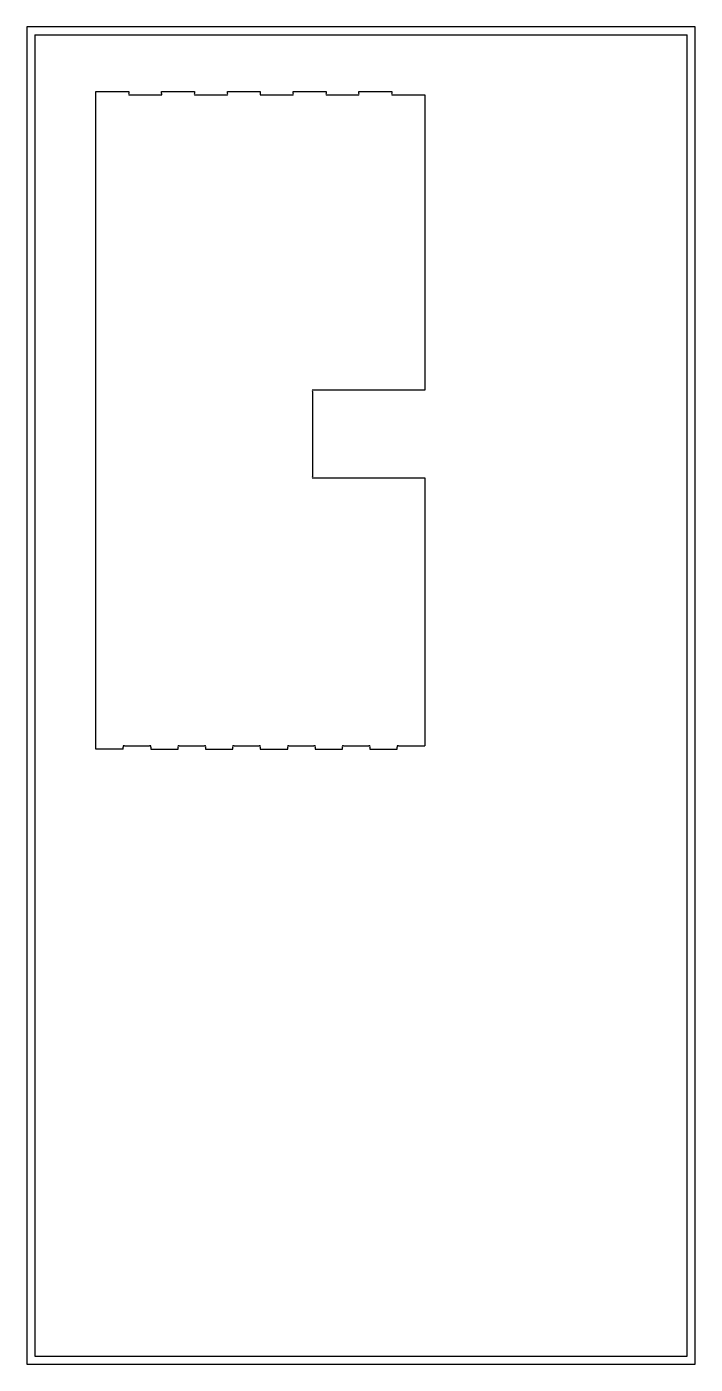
# Model space of a CAD drawing. Header units: millimetres. Extents: x 0 to 6520, y 0 to 2440.
# Drawn here: x 5300 to 6520, y 0 to 2440 of the extents above; entities that cross this region are included whole.
import ezdxf

# ---------------------------------------------------------------- set-up
doc = ezdxf.new("R2010")
doc.units = ezdxf.units.MM
doc.header["$LTSCALE"] = 30
doc.header["$MEASUREMENT"] = 0
for name, color, linetype, true_color in [('안전 가공선', 2, 'Continuous', 0xffff00), ('외곽 커팅', 3, 'Continuous', 0x00ff00), ('재료크기', 6, 'Continuous', 0xff00ff)]:
    doc.layers.add(name, color=color, linetype=linetype, true_color=true_color)

msp = doc.modelspace()

# ---------------------------------------------------------------- linework, layer by layer
at = {"layer": '안전 가공선'}
for p, q in [((5315, 2425), (6505, 2425)), ((5315, 2425), (5315, 15)), ((6505, 15), (6505, 2425)), ((5315, 15), (6505, 15))]:
    msp.add_line(p, q, dxfattribs=at)
at = {"layer": '외곽 커팅'}
for p, q in [((5426.2, 1616.9), (5426.2, 2321.9)), ((5426.2, 2321.9), (5486.2, 2321.9)), ((5486.2, 2321.9), (5486.2, 2318.2)), ((5546.2, 2318.2), (5546.2, 2321.9)), ((5546.2, 2321.9), (5606.2, 2321.9)), ((5606.2, 2321.9), (5606.2, 2318.2)), ((5666.2, 2318.2), (5666.2, 2321.9)), ((5666.2, 2321.9), (5726.2, 2321.9)), ((5726.2, 2321.9), (5726.2, 2318.2)), ((5786.2, 2318.2), (5786.2, 2321.9)), ((5786.2, 2321.9), (5846.2, 2321.9)), ((5846.2, 2321.9), (5846.2, 2318.2)), ((5906.2, 2318.2), (5906.2, 2321.9)), ((5906.2, 2321.9), (5966.2, 2321.9)), ((5966.2, 2321.9), (5966.2, 2318.2)), ((5488.5, 2315.9), (5544, 2315.9)), ((5608.5, 2315.9), (5664, 2315.9)), ((5728.5, 2315.9), (5784, 2315.9)), ((5848.5, 2315.9), (5904, 2315.9)), ((5968.5, 2315.9), (6026.2, 2315.9)), ((6026.2, 2315.9), (6026.2, 1776.9)), ((5821.2, 1774.7), (5821.2, 1619.2)), ((6026.2, 1776.9), (5823.5, 1776.9)), ((5426.2, 1121.9), (5426.2, 1616.9)), ((5823.5, 1616.9), (6026.2, 1616.9)), ((6026.2, 1616.9), (6026.2, 1127.9)), ((5476.2, 1121.9), (5476.2, 1125.8)), ((5478.3, 1127.9), (5524.1, 1127.9)), ((5526.2, 1125.8), (5526.2, 1121.9)), ((5576.2, 1121.9), (5576.2, 1125.8)), ((5578.3, 1127.9), (5624.1, 1127.9)), ((5626.2, 1125.8), (5626.2, 1121.9)), ((5676.2, 1121.9), (5676.2, 1125.8)), ((5678.3, 1127.9), (5724.1, 1127.9)), ((5726.2, 1125.8), (5726.2, 1121.9)), ((5776.2, 1121.9), (5776.2, 1125.8)), ((5778.3, 1127.9), (5824.1, 1127.9)), ((5826.2, 1125.8), (5826.2, 1121.9)), ((5876.2, 1121.9), (5876.2, 1125.8)), ((5878.3, 1127.9), (5924.1, 1127.9)), ((5926.2, 1125.8), (5926.2, 1121.9)), ((5976.2, 1121.9), (5976.2, 1125.8)), ((5978.3, 1127.9), (6026.2, 1127.9)), ((5476.2, 1121.9), (5426.2, 1121.9)), ((5526.2, 1121.9), (5576.2, 1121.9)), ((5626.2, 1121.9), (5676.2, 1121.9)), ((5726.2, 1121.9), (5776.2, 1121.9)), ((5826.2, 1121.9), (5876.2, 1121.9)), ((5926.2, 1121.9), (5976.2, 1121.9))]:
    msp.add_line(p, q, dxfattribs=at)
for centre, radius, start, end in [((5487.4, 2317.1), 1.6, 135, 315), ((5545.1, 2317.1), 1.6, 225, 45), ((5607.4, 2317.1), 1.6, 135, 315), ((5665.1, 2317.1), 1.6, 225, 45), ((5727.4, 2317.1), 1.6, 135, 315), ((5785.1, 2317.1), 1.6, 225, 45), ((5847.4, 2317.1), 1.6, 135, 315), ((5905.1, 2317.1), 1.6, 225, 45), ((5967.4, 2317.1), 1.6, 135, 315), ((5822.4, 1775.8), 1.6, 45, 225), ((5822.4, 1618.1), 1.6, 135, 315), ((5477.3, 1126.9), 1.5, 45, 225), ((5525.2, 1126.9), 1.5, 315, 135), ((5577.3, 1126.9), 1.5, 45, 225), ((5625.2, 1126.9), 1.5, 315, 135), ((5677.3, 1126.9), 1.5, 45, 225), ((5725.2, 1126.9), 1.5, 315, 135), ((5777.3, 1126.9), 1.5, 45, 225), ((5825.2, 1126.9), 1.5, 315, 135), ((5877.3, 1126.9), 1.5, 45, 225), ((5925.2, 1126.9), 1.5, 315, 135), ((5977.3, 1126.9), 1.5, 45, 225)]:
    msp.add_arc(centre, radius, start, end, dxfattribs=at)
at = {"layer": '재료크기'}
for p, q in [((6520, 2440), (5300, 2440)), ((5300, 2440), (5300, 0)), ((6520, 0), (6520, 2440)), ((5300, 0), (6520, 0))]:
    msp.add_line(p, q, dxfattribs=at)

doc.saveas('drawing.dxf')
